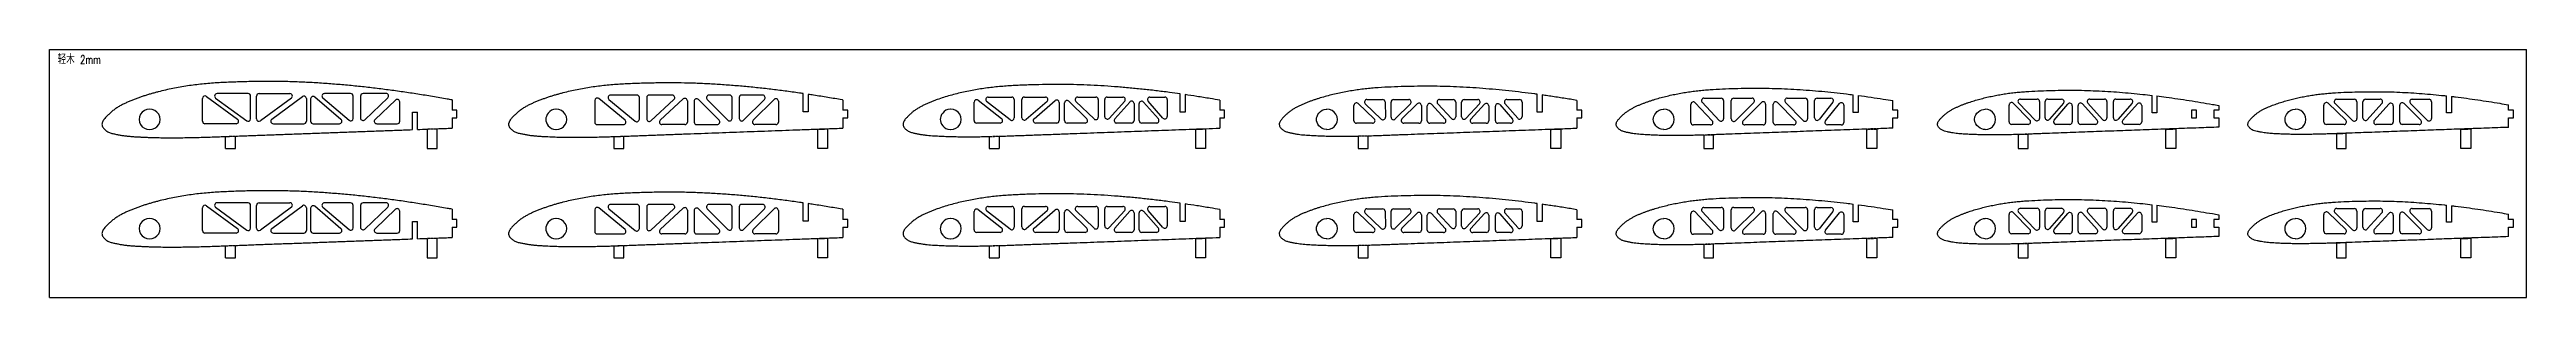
# Model space of a CAD drawing. Header units: millimetres. Extents: x 26 to 1026, y 9 to 109.
import ezdxf

# ---------------------------------------------------------------- set-up
doc = ezdxf.new("R2010")
doc.units = ezdxf.units.MM
doc.layers.add('SLD-0', color=7, linetype='Continuous')
doc.styles.add('SLDTEXTSTYLE0', font='TXT', dxfattribs={"width": 0.7, "bigfont": 'bigfont'})

msp = doc.modelspace()

# ---------------------------------------------------------------- texts
at = {"layer": 'SLD-0', "insert": (29.65, 106.42), "char_height": 3.5, "attachment_point": 1, "style": 'SLDTEXTSTYLE0'}
msp.add_mtext('轻木 2mm', dxfattribs=at)

# ---------------------------------------------------------------- blocks, each defined once
blk = doc.blocks.new('main_wing_第七块翼肋')
at = {"color": 7, "linetype": 'Continuous', "lineweight": 25}
for p, q in [((80.14, 14.37), (80.14, 21.26)), ((82.14, 21.03), (82.14, 14.37)), ((30.63, 10.71), (30.63, 17.55)), ((32.32, 18.28), (39.45, 11.43)), ((42.25, 11.34), (35.12, 18.18)), ((35.81, 19.9), (42.94, 19.9)), ((43.94, 18.9), (43.94, 12.06)), ((46.42, 12.32), (46.42, 18.9)), ((47.42, 19.9), (53.34, 19.9)), ((54.08, 18.23), (48.16, 11.65)), ((50.99, 11.38), (56.91, 17.96)), ((58.66, 17.29), (58.66, 10.71)), ((61.3, 10.71), (61.3, 17.48)), ((63, 18.19), (69.78, 11.42)), ((72.36, 11.42), (65.59, 18.19)), ((66.3, 19.9), (73.07, 19.9)), ((74.07, 18.9), (74.07, 12.13)), ((82.14, 14.37), (80.14, 14.37)), ((105.14, 15.42), (105.14, 17.66)), ((107.14, 15.42), (105.14, 15.42)), ((105.14, 12.42), (107.14, 12.42)), ((105.14, 8.56), (105.14, 12.42)), ((107.14, 12.42), (107.14, 15.42)), ((38.76, 9.71), (31.63, 9.71)), ((35.86, 5.91), (35.66, 5.9)), ((35.66, 5.9), (35.66, 0)), ((35.66, 0), (39.66, 0)), ((35.86, 6.01), (35.86, 5.91)), ((36.06, 5.92), (36.06, 6.02)), ((37.06, 5.95), (36.06, 5.92)), ((37.06, 6.05), (37.06, 5.95)), ((37.26, 5.96), (37.26, 6.06)), ((38.26, 6), (37.26, 5.96)), ((38.26, 6.1), (38.26, 6)), ((38.46, 6.01), (38.46, 6.11)), ((39.46, 6.04), (38.46, 6.01)), ((39.46, 6.14), (39.46, 6.04)), ((39.66, 0), (39.66, 6.15)), ((57.66, 9.71), (51.74, 9.71)), ((69.07, 9.71), (62.3, 9.71)), ((85.96, 0), (85.96, 7.76)), ((85.96, 7.76), (86.17, 7.76)), ((86.17, 7.76), (86.17, 7.86)), ((86.37, 7.87), (86.37, 7.77)), ((86.37, 7.77), (87.36, 7.81)), ((87.36, 7.81), (87.36, 7.91)), ((87.56, 7.91), (87.56, 7.82)), ((87.56, 7.82), (88.56, 7.85)), ((88.56, 7.85), (88.56, 7.95)), ((88.76, 7.96), (88.76, 7.86)), ((88.76, 7.86), (89.76, 7.9)), ((89.76, 7.9), (89.76, 7.99)), ((89.96, 8), (89.96, 0)), ((89.96, 0), (85.96, 0))]:
    blk.add_line(p, q, dxfattribs=at)
for centre, radius, start, end in [((19.31, 11.78), 4.1, 268.1337, 91.8663), ((31.63, 17.55), 1, 46.18731, 180), ((31.63, 10.71), 1, 180, 270), ((35.81, 18.9), 1, 90, 226.18731), ((38.76, 10.71), 1, 270, 46.18731), ((42.94, 12.06), 1, 226.18731, 0), ((42.94, 18.9), 1, 360, 90), ((47.42, 18.9), 1, 90, 180), ((47.42, 12.32), 1, 180, 318.02954), ((51.74, 10.71), 1, 138.02954, 270), ((53.34, 18.9), 1, 318.02954, 90), ((57.66, 17.29), 1, 0, 138.02954), ((57.66, 10.71), 1, 270, 0), ((62.3, 17.48), 1, 45, 180), ((62.3, 10.71), 1, 180, 270), ((66.3, 18.9), 1, 90, 225), ((69.07, 10.71), 1, 270, 45), ((73.07, 12.13), 1, 225, 0), ((73.07, 18.9), 1, 0, 90)]:
    blk.add_arc(centre, radius, start, end, dxfattribs=at)
for points, knots in [([(35.86, 6.01), (35.68, 6), (34.76, 5.97), (33.08, 5.91), (30.82, 5.84), (28.56, 5.79), (26.3, 5.74), (24.04, 5.71), (21.78, 5.69), (19.51, 5.7), (17.25, 5.73), (14.99, 5.78), (12.74, 5.88), (10.85, 5.97), (9.35, 6.06), (8.22, 6.16), (7.1, 6.28), (5.98, 6.44), (5.05, 6.61), (4.31, 6.76), (3.57, 6.9), (2.66, 7.12), (1.78, 7.48), (1.15, 7.9), (0.72, 8.26), (0.34, 8.69), (0.05, 9.18), (-0.09, 9.73), (0, 10.3), (0.23, 10.82), (0.54, 11.29), (0.9, 11.73), (1.29, 12.14), (1.69, 12.54), (2.09, 12.94), (2.5, 13.32), (2.93, 13.7), (3.37, 14.05), (3.97, 14.5), (4.76, 15.03), (5.73, 15.59), (6.74, 16.11), (7.76, 16.59), (8.8, 17.03), (9.85, 17.45), (10.91, 17.84), (11.98, 18.21), (13.05, 18.57), (14.49, 19.02), (16.3, 19.54), (18.5, 20.09), (20.7, 20.59), (22.92, 21.03), (25.15, 21.42), (27.38, 21.75), (29.63, 22.03), (31.88, 22.26), (34.88, 22.5), (38.64, 22.7), (43.16, 22.85), (47.68, 22.94), (52.21, 22.96), (56.73, 22.9), (61.25, 22.74), (65.76, 22.5), (70.27, 22.18), (74.78, 21.8), (78.07, 21.48), (79.85, 21.29), (80.14, 21.26)], [0.3667156, 0.3667156, 0.3667156, 0.3667156, 0.3685193, 0.3763154, 0.3841115, 0.3919075, 0.3997036, 0.4074996, 0.4152957, 0.4230917, 0.4308878, 0.4386839, 0.4464799, 0.454276, 0.458174, 0.462072, 0.4659701, 0.4698681, 0.4737661, 0.4757151, 0.4776641, 0.4815622, 0.4854602, 0.4874092, 0.4893582, 0.4913072, 0.4932563, 0.4952053, 0.4971543, 0.4991033, 0.5010523, 0.5030013, 0.5049503, 0.5068994, 0.5088484, 0.5107974, 0.5127464, 0.5146954, 0.5166444, 0.5205425, 0.5244405, 0.5283385, 0.5322365, 0.5361346, 0.5400326, 0.5439306, 0.5478287, 0.5517267, 0.5556247, 0.5634208, 0.5712168, 0.5790129, 0.5868089, 0.594605, 0.6024011, 0.6101971, 0.6179932, 0.6257892, 0.6413814, 0.6569735, 0.6725656, 0.6881577, 0.7037498, 0.7193419, 0.734934, 0.7505262, 0.7661183, 0.7817104, 0.7847081, 0.7847081, 0.7847081, 0.7847081]), ([(82.14, 21.03), (82.68, 20.97), (84.72, 20.73), (88.26, 20.28), (92.73, 19.66), (97.21, 18.98), (101.34, 18.31), (103.98, 17.86), (105.14, 17.66)], [0.79164773, 0.79164773, 0.79164773, 0.79164773, 0.7973025, 0.81289462, 0.82848673, 0.84407885, 0.85967096, 0.87182066, 0.87182066, 0.87182066, 0.87182066]), ([(19.04, 7.68), (16.31, 7.68), (14.94, 10.41), (14.94, 13.14), (16.31, 15.88), (19.04, 15.88)], [0, 0, 0, 0, 0.5, 0.5, 1, 1, 1, 1]), ([(86.17, 7.86), (83.53, 7.77), (79.39, 7.61), (73.74, 7.41), (69.23, 7.24), (64.71, 7.07), (60.19, 6.91), (55.67, 6.74), (51.15, 6.58), (46.63, 6.41), (42.87, 6.27), (40.54, 6.18), (39.72, 6.15), (39.66, 6.15)], [0.1931222, 0.1931222, 0.1931222, 0.1931222, 0.2203942, 0.2359864, 0.2515785, 0.2671706, 0.2827627, 0.2983548, 0.3139469, 0.329539, 0.3451312, 0.3529272, 0.3536117, 0.3536117, 0.3536117, 0.3536117]), ([(105.14, 8.56), (103.71, 8.51), (99.27, 8.34), (94.21, 8.16), (90.58, 8.02), (89.96, 8)], [0.12764227, 0.12764227, 0.12764227, 0.12764227, 0.14243367, 0.1736179, 0.18001836, 0.18001836, 0.18001836, 0.18001836])]:
    blk.add_open_spline(points, degree=3, knots=knots, dxfattribs=at)
for points in [[(19.04, 15.88), (19.09, 15.88), (19.13, 15.88), (19.18, 15.87)], [(19.18, 7.68), (19.13, 7.68), (19.09, 7.68), (19.04, 7.68)], [(37.06, 6.05), (36.73, 6.04), (36.39, 6.03), (36.06, 6.02)], [(38.26, 6.1), (37.92, 6.09), (37.59, 6.07), (37.26, 6.06)], [(39.46, 6.14), (39.12, 6.13), (38.79, 6.12), (38.46, 6.11)], [(87.36, 7.91), (87.03, 7.89), (86.7, 7.88), (86.37, 7.87)], [(88.56, 7.95), (88.23, 7.94), (87.9, 7.93), (87.56, 7.91)], [(89.76, 7.99), (89.43, 7.98), (89.1, 7.97), (88.76, 7.96)]]:
    blk.add_open_spline(points, degree=3, dxfattribs=at)
blk = doc.blocks.new('main_wing_第一块翼肋')
at = {"color": 7, "linetype": 'Continuous', "lineweight": 25}
for p, q in [((40.59, 11), (40.59, 20.22)), ((42.18, 21.02), (54.73, 11.81)), ((45.87, 20.39), (58.42, 11.17)), ((59.01, 22.19), (46.46, 22.19)), ((60.01, 11.98), (60.01, 21.19)), ((62.4, 11.98), (62.4, 21.19)), ((63.4, 22.19), (75.88, 22.19)), ((76.47, 20.39), (64, 11.18)), ((68.58, 11.8), (80.91, 21)), ((82.51, 20.2), (82.51, 11)), ((84.25, 20.03), (84.25, 11)), ((96.49, 11.76), (85.9, 20.79)), ((89.16, 20.43), (99.75, 11.4)), ((100.4, 22.19), (89.81, 22.19)), ((101.4, 12.17), (101.4, 21.19)), ((104.39, 21.19), (104.39, 12.33)), ((114.73, 22.19), (105.39, 22.19)), ((106.08, 11.6), (115.42, 20.47)), ((54.13, 10), (41.59, 10)), ((69.18, 10), (81.51, 10)), ((85.25, 10), (95.84, 10)), ((118.52, 19.58), (110.24, 11.73)), ((110.93, 10), (119.21, 10)), ((120.21, 11), (120.21, 18.86)), ((125.33, 14.71), (127.33, 14.71)), ((125.33, 7.64), (125.33, 14.71)), ((127.33, 7.71), (127.33, 14.71)), ((141.33, 19.63), (141.33, 15.42)), ((143.33, 15.42), (141.33, 15.42)), ((141.33, 12.42), (143.33, 12.42)), ((141.33, 12.42), (141.33, 8.23)), ((143.33, 12.42), (143.33, 15.42)), ((50.1, 4.77), (49.89, 4.76)), ((49.89, 0), (49.89, 4.76)), ((49.89, 0), (53.89, 0)), ((50.1, 4.87), (50.1, 4.77)), ((50.3, 4.78), (50.3, 4.88)), ((51.29, 4.82), (50.3, 4.78)), ((51.29, 4.82), (51.29, 4.92)), ((51.49, 4.82), (51.49, 4.92)), ((52.49, 4.86), (51.49, 4.82)), ((52.49, 4.86), (52.49, 4.96)), ((52.69, 4.87), (52.69, 4.97)), ((53.69, 4.91), (52.69, 4.87)), ((53.69, 4.91), (53.69, 5.01)), ((53.89, 0), (53.89, 5.01)), ((131.48, 7.77), (131.27, 7.76)), ((131.27, 7.76), (131.27, 0)), ((131.27, 0), (135.27, 0)), ((131.48, 7.87), (131.48, 7.77)), ((131.68, 7.77), (131.68, 7.87)), ((132.68, 7.81), (131.68, 7.77)), ((132.68, 7.91), (132.68, 7.81)), ((132.88, 7.82), (132.88, 7.92)), ((133.88, 7.86), (132.88, 7.82)), ((133.88, 7.96), (133.88, 7.86)), ((134.08, 7.86), (134.08, 7.96)), ((135.07, 7.9), (134.08, 7.86)), ((135.07, 8), (135.07, 7.9)), ((135.27, 0), (135.27, 8.01))]:
    blk.add_line(p, q, dxfattribs=at)
for centre, radius, start, end in [((41.59, 20.22), 1, 53.70163, 180), ((46.46, 21.19), 1, 90, 233.70163), ((59.01, 21.19), 1, 0, 90), ((63.4, 21.19), 1, 90, 180), ((75.88, 21.19), 1, 306.43975, 90), ((81.51, 20.2), 1, 0, 126.72538), ((85.25, 20.03), 1, 49.57307, 180), ((89.81, 21.19), 1, 90, 229.57307), ((100.4, 21.19), 1, 0, 90), ((105.39, 21.19), 1, 90, 180), ((114.73, 21.19), 1, 313.50299, 90), ((19.1, 11.78), 4.1, 88.1337, 271.8663), ((19.36, 11.78), 4.1, 268.1337, 91.8663), ((41.59, 11), 1, 180, 270), ((54.13, 11), 1, 270, 53.70163), ((59.01, 11.98), 1, 233.70163, 0), ((63.4, 11.98), 1, 180, 306.43975), ((69.18, 11), 1, 126.72538, 270), ((81.51, 11), 1, 270, 0), ((85.25, 11), 1, 180, 270), ((95.84, 11), 1, 270, 49.57307), ((100.4, 12.17), 1, 229.57307, 0), ((105.39, 12.33), 1, 180, 313.50299), ((110.93, 11), 1, 133.50299, 270), ((119.21, 18.86), 1, 360, 133.50299), ((119.21, 11), 1, 270, 0)]:
    blk.add_arc(centre, radius, start, end, dxfattribs=at)
for points, knots in [([(141.33, 19.63), (140.68, 19.75), (138.05, 20.21), (133.44, 21), (127.5, 21.95), (121.54, 22.85), (115.58, 23.67), (109.61, 24.42), (103.62, 25.09), (97.63, 25.66), (91.63, 26.16), (85.62, 26.56), (79.61, 26.86), (73.59, 27.05), (68.57, 27.1), (64.56, 27.08), (61.55, 27.04), (58.54, 26.98), (55.53, 26.9), (52.52, 26.8), (49.51, 26.67), (46.51, 26.51), (43.51, 26.29), (40.51, 26.02), (37.52, 25.69), (34.53, 25.28), (31.56, 24.79), (28.6, 24.23), (25.66, 23.61), (23.22, 23.02), (21.28, 22.51), (19.83, 22.1), (18.39, 21.67), (16.95, 21.22), (15.53, 20.74), (14.11, 20.23), (12.7, 19.71), (11.3, 19.14), (9.92, 18.54), (8.56, 17.89), (7.24, 17.18), (6.16, 16.53), (5.33, 15.97), (4.72, 15.53), (4.13, 15.07), (3.56, 14.58), (3, 14.07), (2.46, 13.54), (1.93, 13.01), (1.41, 12.47), (1, 11.99), (0.7, 11.59), (0.49, 11.28), (0.31, 10.95), (0.15, 10.6), (0.04, 10.24), (0.01, 10), (0, 9.87)], [0.2430262, 0.2430262, 0.2430262, 0.2430262, 0.2532647, 0.2843787, 0.3154927, 0.3466066, 0.3777206, 0.4088346, 0.4399486, 0.4710625, 0.5021765, 0.5332905, 0.5644044, 0.5955184, 0.6266324, 0.6421894, 0.6577463, 0.6733033, 0.6888603, 0.7044173, 0.7199743, 0.7355313, 0.7510882, 0.7666452, 0.7822022, 0.7977592, 0.8133162, 0.8288732, 0.8444302, 0.8599871, 0.8677656, 0.8755441, 0.8833226, 0.8911011, 0.8988796, 0.9066581, 0.9144366, 0.9222151, 0.9299936, 0.9377721, 0.9455506, 0.953329, 0.9572183, 0.9611075, 0.9649968, 0.968886, 0.9727753, 0.9766645, 0.9805538, 0.984443, 0.9883323, 0.9902769, 0.9922215, 0.9941661, 0.9961108, 0.9980554, 1, 1, 1, 1]), ([(0, 9.87), (-0.01, 9.62), (0.06, 9.13), (0.4, 8.47), (0.86, 7.89), (1.41, 7.39), (2, 6.96), (2.65, 6.61), (3.34, 6.34), (4.04, 6.12), (4.76, 5.95), (5.48, 5.81), (6.21, 5.66), (6.93, 5.52), (7.65, 5.39), (8.38, 5.27), (9.11, 5.17), (10.08, 5.05), (11.31, 4.93), (12.78, 4.81), (14.25, 4.73), (15.72, 4.65), (17.19, 4.58), (18.66, 4.52), (20.13, 4.47), (21.61, 4.43), (23.08, 4.4), (25.04, 4.37), (27.5, 4.35), (30.45, 4.36), (33.39, 4.39), (36.34, 4.44), (39.28, 4.51), (42.23, 4.6), (45.17, 4.69), (47.8, 4.79), (49.44, 4.85), (50.1, 4.87)], [0, 0, 0, 0, 0.0038897, 0.0077793, 0.011669, 0.0155587, 0.0194483, 0.023338, 0.0272277, 0.0311173, 0.035007, 0.0388966, 0.0427863, 0.046676, 0.0505656, 0.0544553, 0.058345, 0.0622346, 0.070014, 0.0777933, 0.0855726, 0.093352, 0.1011313, 0.1089106, 0.1166899, 0.1244693, 0.1322486, 0.1400279, 0.1555866, 0.1711452, 0.1867039, 0.2022626, 0.2178212, 0.2333799, 0.2489385, 0.2644972, 0.274944, 0.274944, 0.274944, 0.274944]), ([(53.89, 5.01), (53.93, 5.02), (54.95, 5.06), (56.95, 5.13), (59.9, 5.24), (62.84, 5.35), (66.77, 5.49), (70.69, 5.64), (75.6, 5.81), (80.51, 5.99), (86.4, 6.21), (92.29, 6.43), (98.17, 6.64), (104.06, 6.86), (109.95, 7.08), (115.84, 7.29), (120.97, 7.48), (124.13, 7.6), (125.33, 7.64)], [0.2950112, 0.2950112, 0.2950112, 0.2950112, 0.2956145, 0.3111732, 0.3267318, 0.3422905, 0.3578491, 0.3889665, 0.4045251, 0.4356424, 0.4667598, 0.4978771, 0.5289944, 0.5601117, 0.591229, 0.6223463, 0.6534637, 0.6724631, 0.6724631, 0.6724631, 0.6724631])]:
    blk.add_open_spline(points, degree=3, knots=knots, dxfattribs=at)
for points in [[(50.3, 4.88), (50.63, 4.89), (50.96, 4.9), (51.29, 4.92)], [(51.49, 4.92), (51.83, 4.94), (52.16, 4.95), (52.49, 4.96)], [(52.69, 4.97), (53.03, 4.98), (53.36, 4.99), (53.69, 5.01)], [(127.33, 7.71), (128.71, 7.77), (130.09, 7.82), (131.48, 7.87)], [(131.68, 7.87), (132.01, 7.89), (132.34, 7.9), (132.68, 7.91)], [(132.88, 7.92), (133.21, 7.93), (133.54, 7.94), (133.88, 7.96)], [(134.08, 7.96), (134.41, 7.97), (134.74, 7.99), (135.07, 8)], [(135.27, 8.01), (137.29, 8.08), (139.31, 8.15), (141.33, 8.23)]]:
    blk.add_open_spline(points, degree=3, dxfattribs=at)
blk = doc.blocks.new('main_wing_第三块翼肋')
at = {"color": 7, "linetype": 'Continuous', "lineweight": 25}
for p, q in [((34.34, 20.77), (43.85, 20.77)), ((48.98, 20.77), (57.46, 20.77)), ((70.49, 20.77), (77.8, 20.77)), ((82.43, 20.77), (88.72, 20.77)), ((99.66, 20.77), (105.65, 20.77)), ((111.82, 14.73), (111.82, 22.04)), ((113.82, 21.75), (113.82, 14.73)), ((28.64, 11.28), (28.64, 18.71)), ((39.15, 10.28), (29.64, 10.28)), ((30.25, 19.5), (39.76, 12.07)), ((43.24, 11.55), (33.73, 18.98)), ((44.85, 19.77), (44.85, 12.33)), ((47.98, 12.46), (47.98, 19.77)), ((58.11, 19.01), (49.63, 11.71)), ((52.87, 12.04), (61.35, 19.34)), ((62.01, 10.28), (53.53, 10.28)), ((63.01, 18.58), (63.01, 11.28)), ((65.19, 11.28), (65.19, 18.4)), ((73.5, 10.28), (66.19, 10.28)), ((66.89, 19.11), (74.2, 12)), ((77.1, 11.93), (69.79, 19.05)), ((78.8, 19.77), (78.8, 12.65)), ((81.43, 12.86), (81.43, 19.77)), ((89.46, 19.09), (83.16, 12.19)), ((85.47, 11.94), (91.49, 18.78)), ((92.24, 10.28), (86.22, 10.28)), ((93.24, 18.12), (93.24, 11.28)), ((95.32, 11.28), (95.32, 18.11)), ((102.31, 10.28), (96.32, 10.28)), ((97.07, 18.77), (103.06, 11.94)), ((104.9, 12.28), (98.91, 19.11)), ((106.65, 19.77), (106.65, 12.94)), ((113.82, 14.73), (111.82, 14.73)), ((127.82, 19.51), (127.82, 15.42)), ((129.82, 15.42), (127.82, 15.42)), ((127.82, 12.42), (129.82, 12.42)), ((127.82, 12.42), (127.82, 8.23)), ((129.82, 12.42), (129.82, 15.42)), ((34.96, 4.77), (34.75, 4.76)), ((34.75, 4.76), (34.75, 0)), ((34.75, 0), (38.75, 0)), ((34.96, 4.87), (34.96, 4.77)), ((35.16, 4.77), (35.16, 4.87)), ((36.16, 4.8), (35.16, 4.77)), ((36.16, 4.9), (36.16, 4.8)), ((36.36, 4.8), (36.36, 4.9)), ((37.36, 4.83), (36.36, 4.8)), ((37.36, 4.93), (37.36, 4.83)), ((37.56, 4.84), (37.56, 4.94)), ((38.56, 4.86), (37.56, 4.84)), ((38.56, 4.86), (38.56, 4.96)), ((38.75, 4.97), (38.75, 0)), ((118.12, 7.78), (118.32, 7.79)), ((118.12, 0), (118.12, 7.78)), ((122.12, 0), (118.12, 0)), ((118.32, 7.79), (118.32, 7.88)), ((118.52, 7.89), (118.52, 7.79)), ((118.52, 7.79), (119.52, 7.83)), ((119.52, 7.83), (119.52, 7.92)), ((119.72, 7.93), (119.72, 7.84)), ((119.72, 7.84), (120.72, 7.87)), ((120.72, 7.87), (120.72, 7.97)), ((120.92, 7.98), (120.92, 7.88)), ((120.92, 7.88), (121.92, 7.92)), ((121.92, 7.92), (121.92, 8.01)), ((122.12, 8.02), (122.12, 0))]:
    blk.add_line(p, q, dxfattribs=at)
for centre, radius, start, end in [((34.34, 19.77), 1, 90, 231.99047), ((43.85, 19.77), 1, 0, 90), ((48.98, 19.77), 1, 90, 180), ((57.46, 19.77), 1, 310.72722, 90), ((70.49, 19.77), 1, 90, 225.7797), ((77.8, 19.77), 1, 0, 90), ((82.43, 19.77), 1, 90, 180), ((88.72, 19.77), 1, 317.62572, 90), ((99.66, 19.77), 1, 90, 221.2659), ((105.65, 19.77), 1, 0, 90), ((19.35, 11.78), 4.1, 268.1337, 91.8663), ((29.64, 18.71), 1, 51.99047, 180), ((29.64, 11.28), 1, 180, 270), ((39.15, 11.28), 1, 270, 51.99047), ((43.85, 12.33), 1, 231.99047, 0), ((48.98, 12.46), 1, 180, 310.72722), ((53.53, 11.28), 1, 130.72722, 270), ((62.01, 18.58), 1, 0, 130.72722), ((62.01, 11.28), 1, 270, 0), ((66.19, 18.4), 1, 45.7797, 180), ((66.19, 11.28), 1, 180, 270), ((73.5, 11.28), 1, 270, 45.7797), ((77.8, 12.65), 1, 225.7797, 0), ((82.43, 12.86), 1, 180, 317.62572), ((86.22, 11.28), 1, 138.60099, 270), ((92.24, 18.12), 1, 0, 138.60099), ((92.24, 11.28), 1, 270, 0), ((96.32, 18.11), 1, 41.2659, 180), ((96.32, 11.28), 1, 180, 270), ((102.31, 11.28), 1, 270, 41.2659), ((105.65, 12.94), 1, 221.2659, 0)]:
    blk.add_arc(centre, radius, start, end, dxfattribs=at)
for points, knots in [([(111.82, 22.04), (110.39, 22.25), (107.12, 22.7), (102.01, 23.34), (96.48, 23.96), (90.95, 24.5), (85.4, 24.96), (79.85, 25.34), (74.3, 25.62), (68.74, 25.8), (63.17, 25.87), (57.61, 25.83), (52.98, 25.73), (49.27, 25.61), (46.49, 25.49), (43.71, 25.35), (40.94, 25.16), (38.17, 24.92), (35.4, 24.63), (32.64, 24.26), (29.89, 23.83), (27.16, 23.33), (24.44, 22.76), (21.73, 22.13), (19.04, 21.42), (16.37, 20.63), (14.17, 19.89), (12.43, 19.26), (11.13, 18.75), (9.85, 18.22), (8.59, 17.64), (7.34, 17.01), (6.13, 16.33), (5.16, 15.7), (4.4, 15.16), (3.86, 14.73), (3.33, 14.28), (2.81, 13.81), (2.31, 13.33), (1.82, 12.84), (1.34, 12.34), (0.88, 11.81), (0.47, 11.25), (0.25, 10.84), (0.16, 10.63)], [0.353493, 0.353493, 0.353493, 0.353493, 0.3777325, 0.4088459, 0.4399593, 0.4710726, 0.502186, 0.5332994, 0.5644128, 0.5955261, 0.6266395, 0.6577529, 0.6888663, 0.7044229, 0.7199796, 0.7355363, 0.751093, 0.7666497, 0.7822064, 0.7977631, 0.8133198, 0.8288764, 0.8444331, 0.8599898, 0.8755465, 0.8911032, 0.9066599, 0.9144382, 0.9222166, 0.9299949, 0.9377733, 0.9455516, 0.9533299, 0.9611083, 0.9649975, 0.9688866, 0.9727758, 0.976665, 0.9805541, 0.9844433, 0.9883325, 0.9922217, 0.9961108, 1, 1, 1, 1]), ([(127.82, 19.51), (126.56, 19.73), (123.47, 20.25), (118.8, 21.01), (115.39, 21.52), (113.82, 21.75)], [0.26288949, 0.26288949, 0.26288949, 0.26288949, 0.28439239, 0.31550576, 0.34219029, 0.34219029, 0.34219029, 0.34219029]), ([(0.16, 10.63), (0.12, 10.52), (0.04, 10.3), (-0.02, 9.97), (-0.02, 9.62), (0.06, 9.17), (0.31, 8.65), (0.73, 8.1), (1.23, 7.63), (1.78, 7.22), (2.38, 6.88), (3.01, 6.62), (3.67, 6.42), (4.34, 6.25), (5.01, 6.12), (5.91, 5.94), (7.03, 5.72), (8.39, 5.51), (9.75, 5.35), (11.12, 5.23), (12.49, 5.14), (13.86, 5.07), (15.23, 5), (16.61, 4.94), (17.98, 4.88), (19.81, 4.83), (22.1, 4.78), (24.84, 4.75), (27.59, 4.75), (30.34, 4.78), (32.79, 4.82), (34.33, 4.85), (34.96, 4.87)], [0, 0, 0, 0, 0.0019449, 0.0038897, 0.0058346, 0.0077795, 0.0116692, 0.015559, 0.0194487, 0.0233384, 0.0272282, 0.0311179, 0.0350076, 0.0388974, 0.0427871, 0.0466769, 0.0544563, 0.0622358, 0.0700153, 0.0777948, 0.0855742, 0.0933537, 0.1011332, 0.1089127, 0.1166921, 0.1244716, 0.1400306, 0.1555895, 0.1711485, 0.1867074, 0.2022664, 0.2128853, 0.2128853, 0.2128853, 0.2128853]), ([(19.08, 15.88), (16.35, 15.88), (14.98, 13.14), (14.98, 10.41), (16.35, 7.68), (19.08, 7.68)], [0, 0, 0, 0, 0.5, 0.5, 1, 1, 1, 1]), ([(38.75, 4.97), (39.61, 5), (41.38, 5.05), (44.06, 5.15), (46.81, 5.25), (49.55, 5.35), (52.3, 5.46), (55.04, 5.56), (57.79, 5.66), (60.53, 5.76), (63.28, 5.86), (66.02, 5.96), (69.68, 6.09), (74.26, 6.26), (79.74, 6.46), (85.23, 6.66), (90.72, 6.87), (96.21, 7.07), (101.7, 7.27), (107.19, 7.47), (112.73, 7.67), (116.44, 7.81), (118.32, 7.88)], [0.2343952, 0.2343952, 0.2343952, 0.2343952, 0.2489432, 0.2645022, 0.2800611, 0.2956201, 0.311179, 0.326738, 0.342297, 0.3578559, 0.3734149, 0.3889738, 0.4045328, 0.4356507, 0.4667686, 0.4978865, 0.5290044, 0.5601223, 0.5912402, 0.6223581, 0.653476, 0.6854316, 0.6854316, 0.6854316, 0.6854316])]:
    blk.add_open_spline(points, degree=3, knots=knots, dxfattribs=at)
for points in [[(19.21, 15.87), (19.17, 15.88), (19.12, 15.88), (19.08, 15.88)], [(19.08, 7.68), (19.12, 7.68), (19.17, 7.68), (19.21, 7.68)], [(35.16, 4.87), (35.49, 4.88), (35.82, 4.89), (36.16, 4.9)], [(36.36, 4.9), (36.69, 4.91), (37.02, 4.92), (37.36, 4.93)], [(37.56, 4.94), (37.89, 4.94), (38.22, 4.95), (38.56, 4.96)], [(118.52, 7.89), (118.85, 7.9), (119.18, 7.91), (119.52, 7.92)], [(119.72, 7.93), (120.05, 7.94), (120.38, 7.96), (120.72, 7.97)], [(120.92, 7.98), (121.25, 7.99), (121.58, 8), (121.92, 8.01)], [(122.12, 8.02), (124.02, 8.09), (125.92, 8.16), (127.82, 8.23)]]:
    blk.add_open_spline(points, degree=3, dxfattribs=at)
blk = doc.blocks.new('main_wing_第六块翼肋')
at = {"color": 7, "linetype": 'Continuous', "lineweight": 25}
for p, q in [((86.6, 14.46), (86.6, 21.45)), ((88.6, 21.21), (88.6, 14.46)), ((28.88, 10.75), (28.88, 17.55)), ((30.6, 18.26), (37.3, 11.45)), ((39.47, 11.49), (32.76, 18.29)), ((33.47, 19.99), (40.18, 19.99)), ((41.18, 18.99), (41.18, 12.19)), ((43.47, 12.45), (43.47, 18.99)), ((44.47, 19.99), (50.09, 19.99)), ((50.84, 18.34), (45.23, 11.8)), ((47.04, 11.4), (52.65, 17.94)), ((54.41, 17.29), (54.41, 10.75)), ((56.75, 10.75), (56.75, 17.38)), ((58.49, 18.05), (64.46, 11.42)), ((66.65, 11.69), (60.68, 18.32)), ((61.43, 19.99), (67.39, 19.99)), ((68.39, 18.99), (68.39, 12.36)), ((70.98, 12.39), (70.98, 18.99)), ((71.98, 19.99), (77.81, 19.99)), ((78.56, 18.33), (72.73, 11.73)), ((74.84, 11.41), (80.67, 18.01)), ((82.42, 17.35), (82.42, 10.75)), ((88.6, 14.46), (86.6, 14.46)), ((102.6, 15.42), (102.6, 12.42)), ((104.6, 15.42), (102.6, 15.42)), ((102.6, 12.42), (104.6, 12.42)), ((104.6, 12.42), (104.6, 15.42)), ((113.6, 15.42), (111.6, 15.42)), ((111.6, 15.42), (111.6, 12.42)), ((111.6, 12.42), (113.6, 12.42)), ((113.6, 17.36), (113.6, 15.42)), ((113.6, 12.42), (113.6, 8.63)), ((36.59, 9.75), (29.88, 9.75)), ((32.77, 5.58), (32.56, 5.57)), ((32.56, 5.57), (32.56, 0)), ((32.56, 0), (36.56, 0)), ((32.77, 5.68), (32.77, 5.58)), ((32.97, 5.58), (32.97, 5.68)), ((33.97, 5.61), (32.97, 5.58)), ((33.97, 5.71), (33.97, 5.61)), ((34.17, 5.62), (34.17, 5.72)), ((35.16, 5.65), (34.17, 5.62)), ((35.16, 5.75), (35.16, 5.65)), ((35.36, 5.66), (35.36, 5.76)), ((36.36, 5.69), (35.36, 5.66)), ((36.36, 5.79), (36.36, 5.69)), ((36.56, 0), (36.56, 5.8)), ((53.41, 9.75), (47.8, 9.75)), ((63.72, 9.75), (57.75, 9.75)), ((81.42, 9.75), (75.59, 9.75)), ((92.22, 0), (92.22, 7.75)), ((92.22, 7.75), (92.43, 7.75)), ((92.43, 7.75), (92.43, 7.86)), ((92.63, 7.86), (92.63, 7.76)), ((92.63, 7.76), (93.63, 7.8)), ((93.63, 7.8), (93.63, 7.9)), ((93.82, 7.91), (93.82, 7.81)), ((93.82, 7.81), (94.82, 7.84)), ((94.82, 7.84), (94.82, 7.94)), ((95.02, 7.95), (95.02, 7.85)), ((95.02, 7.85), (96.02, 7.89)), ((96.02, 7.89), (96.02, 7.99)), ((96.22, 7.99), (96.22, 0)), ((96.22, 0), (92.22, 0))]:
    blk.add_line(p, q, dxfattribs=at)
for centre, radius, start, end in [((19.36, 11.78), 4.1, 268.1337, 91.8663), ((29.88, 17.55), 1, 44.60486, 180), ((29.88, 10.75), 1, 180, 270), ((33.47, 18.99), 1, 90, 224.60486), ((36.59, 10.75), 1, 270, 44.60486), ((40.18, 12.19), 1, 224.60486, 0), ((40.18, 18.99), 1, 0, 90), ((44.47, 18.99), 1, 90, 180), ((44.47, 12.45), 1, 180, 319.35564), ((47.8, 10.75), 1, 139.35564, 270), ((50.09, 18.99), 1, 319.35564, 90), ((53.41, 17.29), 1, 0, 139.35564), ((53.41, 10.75), 1, 270, 0), ((57.75, 17.38), 1, 41.97275, 180), ((57.75, 10.75), 1, 180, 270), ((61.43, 18.99), 1, 90, 221.97275), ((63.72, 10.75), 1, 270, 41.97275), ((67.39, 12.36), 1, 221.97275, 0), ((67.39, 18.99), 1, 360, 90), ((71.98, 18.99), 1, 90, 180), ((71.98, 12.39), 1, 180, 318.53752), ((75.59, 10.75), 1, 138.53752, 270), ((77.81, 18.99), 1, 318.53752, 90), ((81.42, 17.35), 1, 360, 138.53752), ((81.42, 10.75), 1, 270, 0)]:
    blk.add_arc(centre, radius, start, end, dxfattribs=at)
for points, knots in [([(32.77, 5.68), (31.81, 5.65), (30.06, 5.6), (27.53, 5.55), (25.17, 5.52), (22.81, 5.5), (20.44, 5.51), (18.08, 5.54), (15.72, 5.6), (13.36, 5.69), (11.39, 5.79), (9.82, 5.89), (8.64, 5.99), (7.47, 6.11), (6.49, 6.26), (5.72, 6.39), (5.14, 6.5), (4.56, 6.62), (3.78, 6.77), (2.83, 6.99), (1.91, 7.37), (1.25, 7.81), (0.8, 8.19), (0.41, 8.63), (0.1, 9.14), (-0.04, 9.72), (0.04, 10.32), (0.29, 10.86), (0.62, 11.35), (0.99, 11.81), (1.39, 12.24), (1.81, 12.66), (2.23, 13.07), (2.66, 13.48), (3.11, 13.87), (3.57, 14.24), (4.2, 14.71), (5.02, 15.26), (6.04, 15.85), (7.09, 16.39), (8.16, 16.89), (9.25, 17.36), (10.35, 17.79), (11.45, 18.2), (12.57, 18.59), (13.69, 18.96), (15.19, 19.43), (17.09, 19.97), (19.38, 20.55), (21.68, 21.07), (24, 21.53), (26.33, 21.94), (28.67, 22.29), (31.01, 22.58), (33.36, 22.81), (36.5, 23.06), (40.44, 23.27), (45.16, 23.43), (49.88, 23.53), (54.61, 23.55), (59.33, 23.48), (64.06, 23.32), (68.77, 23.07), (73.49, 22.74), (78.2, 22.34), (82.57, 21.91), (85.37, 21.6), (86.6, 21.45)], [0.3824243, 0.3824243, 0.3824243, 0.3824243, 0.3919075, 0.3997036, 0.4074996, 0.4152957, 0.4230917, 0.4308878, 0.4386839, 0.4464799, 0.454276, 0.458174, 0.462072, 0.4659701, 0.4698681, 0.4718171, 0.4737661, 0.4757151, 0.4776641, 0.4815622, 0.4854602, 0.4874092, 0.4893582, 0.4913072, 0.4932563, 0.4952053, 0.4971543, 0.4991033, 0.5010523, 0.5030013, 0.5049503, 0.5068994, 0.5088484, 0.5107974, 0.5127464, 0.5146954, 0.5166444, 0.5205425, 0.5244405, 0.5283385, 0.5322365, 0.5361346, 0.5400326, 0.5439306, 0.5478287, 0.5517267, 0.5556247, 0.5634208, 0.5712168, 0.5790129, 0.5868089, 0.594605, 0.6024011, 0.6101971, 0.6179932, 0.6257892, 0.6413814, 0.6569735, 0.6725656, 0.6881577, 0.7037498, 0.7193419, 0.734934, 0.7505262, 0.7661183, 0.7817104, 0.7939881, 0.7939881, 0.7939881, 0.7939881]), ([(88.6, 21.21), (89.83, 21.06), (92.62, 20.7), (96.96, 20.09), (101.64, 19.39), (106.3, 18.63), (110.29, 17.95), (112.72, 17.52), (113.6, 17.36)], [0.80063476, 0.80063476, 0.80063476, 0.80063476, 0.81289462, 0.82848673, 0.84407885, 0.85967096, 0.87526308, 0.88411152, 0.88411152, 0.88411152, 0.88411152]), ([(19.09, 7.68), (17.72, 7.68), (14.99, 9.04), (14.99, 14.51), (17.72, 15.88), (19.09, 15.88)], [0, 0, 0, 0, 0.5, 0.5, 1, 1, 1, 1]), ([(92.43, 7.86), (92.04, 7.84), (88.52, 7.71), (83.41, 7.52), (77.12, 7.29), (72.39, 7.12), (67.67, 6.95), (62.95, 6.77), (58.23, 6.6), (53.51, 6.43), (48.78, 6.26), (44.85, 6.11), (41.7, 5.99), (39.34, 5.9), (37.63, 5.84), (36.7, 5.8), (36.56, 5.8)], [0.1854364, 0.1854364, 0.1854364, 0.1854364, 0.18921, 0.2203942, 0.2359864, 0.2515785, 0.2671706, 0.2827627, 0.2983548, 0.3139469, 0.329539, 0.3451312, 0.3529272, 0.3607233, 0.3685193, 0.3698971, 0.3698971, 0.3698971, 0.3698971]), ([(113.6, 8.63), (110.88, 8.53), (105.09, 8.32), (99.3, 8.11), (96.22, 7.99)], [0.11553163, 0.11553163, 0.11553163, 0.11553163, 0.14243367, 0.17289776, 0.17289776, 0.17289776, 0.17289776])]:
    blk.add_open_spline(points, degree=3, knots=knots, dxfattribs=at)
for points in [[(19.09, 15.88), (19.13, 15.88), (19.18, 15.88), (19.22, 15.87)], [(19.22, 7.68), (19.18, 7.68), (19.13, 7.68), (19.09, 7.68)], [(33.97, 5.71), (33.63, 5.7), (33.3, 5.69), (32.97, 5.68)], [(35.16, 5.75), (34.83, 5.74), (34.5, 5.73), (34.17, 5.72)], [(36.36, 5.79), (36.03, 5.78), (35.7, 5.77), (35.36, 5.76)], [(93.63, 7.9), (93.29, 7.89), (92.96, 7.87), (92.63, 7.86)], [(94.82, 7.94), (94.49, 7.93), (94.16, 7.92), (93.82, 7.91)], [(96.02, 7.99), (95.69, 7.98), (95.36, 7.96), (95.02, 7.95)]]:
    blk.add_open_spline(points, degree=3, dxfattribs=at)
blk = doc.blocks.new('main_wing_第二块翼肋')
at = {"color": 7, "linetype": 'Continuous', "lineweight": 25}
for p, q in [((47.02, 11.45), (36.43, 20.17)), ((51.78, 21.55), (41.13, 21.55)), ((52.78, 11.8), (52.78, 20.55)), ((55.77, 20.55), (55.77, 11.96)), ((66.07, 21.55), (56.77, 21.55)), ((89.2, 21.55), (80.88, 21.55)), ((90.2, 12.12), (90.2, 20.55)), ((93.12, 20.55), (93.12, 12.1)), ((102.57, 21.55), (94.12, 21.55)), ((118.92, 14.79), (118.92, 22.17)), ((120.92, 21.87), (120.92, 14.79)), ((34.79, 19.39), (34.79, 10.68)), ((40.5, 19.78), (51.14, 11.03)), ((57.44, 11.23), (66.75, 19.81)), ((61.19, 11.42), (70.49, 20)), ((72.17, 19.26), (72.17, 10.68)), ((74.9, 19.11), (74.9, 10.68)), ((84.94, 11.39), (76.61, 19.81)), ((80.17, 19.84), (88.49, 11.42)), ((94.83, 11.39), (103.28, 19.84)), ((98.74, 11.39), (107.19, 19.84)), ((108.9, 19.13), (108.9, 10.68)), ((120.92, 14.79), (118.92, 14.79)), ((134.92, 19.58), (134.92, 15.42)), ((136.92, 15.42), (134.92, 15.42)), ((134.92, 12.42), (136.92, 12.42)), ((134.92, 12.42), (134.92, 8.23)), ((136.92, 12.42), (136.92, 15.42)), ((35.79, 9.68), (46.39, 9.68)), ((42.51, 4.74), (42.51, 0)), ((42.71, 4.74), (42.51, 4.74)), ((42.51, 0), (46.51, 0)), ((42.71, 4.84), (42.71, 4.74)), ((42.91, 4.75), (42.91, 4.85)), ((43.91, 4.78), (42.91, 4.75)), ((43.91, 4.88), (43.91, 4.78)), ((44.11, 4.79), (44.11, 4.89)), ((45.11, 4.82), (44.11, 4.79)), ((45.11, 4.92), (45.11, 4.82)), ((45.31, 4.83), (45.31, 4.93)), ((46.31, 4.87), (45.31, 4.83)), ((46.31, 4.97), (46.31, 4.87)), ((46.51, 0), (46.51, 4.97)), ((71.17, 9.68), (61.87, 9.68)), ((75.9, 9.68), (84.23, 9.68)), ((107.9, 9.68), (99.45, 9.68)), ((124.78, 7.75), (124.98, 7.76)), ((124.78, 0), (124.78, 7.75)), ((128.78, 0), (124.78, 0)), ((124.98, 7.76), (124.98, 7.86)), ((125.18, 7.87), (125.18, 7.77)), ((125.18, 7.77), (126.18, 7.8)), ((126.18, 7.8), (126.18, 7.91)), ((126.38, 7.92), (126.38, 7.81)), ((126.38, 7.81), (127.38, 7.85)), ((127.38, 7.85), (127.38, 7.95)), ((127.58, 7.96), (127.58, 7.86)), ((127.58, 7.86), (128.58, 7.89)), ((128.58, 7.89), (128.58, 8)), ((128.78, 8), (128.78, 0))]:
    blk.add_line(p, q, dxfattribs=at)
for centre, radius, start, end in [((35.79, 19.39), 1, 50.58043, 180), ((41.13, 20.55), 1, 90, 230.58043), ((51.78, 20.55), 1, 360, 90), ((56.77, 20.55), 1, 90, 180), ((66.07, 20.55), 1, 312.67867, 90), ((71.17, 19.26), 1, 360, 132.69782), ((75.9, 19.11), 1, 44.63746, 180), ((80.88, 20.55), 1, 90, 224.63746), ((89.2, 20.55), 1, 360, 90), ((94.12, 20.55), 1, 90, 180), ((102.57, 20.55), 1, 315, 90), ((107.9, 19.13), 1, 360, 135), ((19.36, 11.78), 4.1, 268.1337, 91.8663), ((35.79, 10.68), 1, 180, 270), ((46.39, 10.68), 1, 270, 50.58043), ((51.78, 11.8), 1, 230.58043, 0), ((56.77, 11.96), 1, 180, 312.67867), ((61.87, 10.68), 1, 132.69782, 270), ((71.17, 10.68), 1, 270, 0), ((75.9, 10.68), 1, 180, 270), ((84.23, 10.68), 1, 270, 44.63746), ((89.2, 12.12), 1, 224.63746, 0), ((94.12, 12.1), 1, 180, 315), ((99.45, 10.68), 1, 135, 270), ((107.9, 10.68), 1, 270, 0)]:
    blk.add_arc(centre, radius, start, end, dxfattribs=at)
for points, knots in [([(118.92, 22.17), (118.41, 22.25), (115.98, 22.6), (111.62, 23.2), (105.85, 23.93), (100.07, 24.57), (94.29, 25.13), (88.49, 25.6), (82.69, 25.99), (76.88, 26.28), (71.07, 26.46), (66.22, 26.51), (62.35, 26.49), (59.44, 26.46), (56.53, 26.4), (53.63, 26.32), (50.72, 26.22), (47.82, 26.1), (44.91, 25.94), (42.01, 25.73), (39.12, 25.47), (36.23, 25.15), (33.35, 24.75), (30.48, 24.28), (27.62, 23.74), (24.78, 23.14), (22.42, 22.57), (20.55, 22.07), (19.15, 21.68), (17.76, 21.27), (16.37, 20.83), (14.99, 20.37), (13.62, 19.88), (12.26, 19.37), (10.91, 18.83), (9.58, 18.25), (8.27, 17.62), (6.99, 16.93), (5.95, 16.31), (5.14, 15.76), (4.56, 15.34), (3.98, 14.89), (3.43, 14.42), (2.9, 13.92), (2.37, 13.42), (1.86, 12.9), (1.36, 12.38), (0.96, 11.92), (0.67, 11.53), (0.47, 11.23), (0.29, 10.91), (0.15, 10.58), (0.04, 10.23), (0, 9.99), (0, 9.87)], [0.3383039, 0.3383039, 0.3383039, 0.3383039, 0.3466066, 0.3777206, 0.4088346, 0.4399486, 0.4710625, 0.5021765, 0.5332905, 0.5644044, 0.5955184, 0.6266324, 0.6421894, 0.6577463, 0.6733033, 0.6888603, 0.7044173, 0.7199743, 0.7355313, 0.7510882, 0.7666452, 0.7822022, 0.7977592, 0.8133162, 0.8288732, 0.8444302, 0.8599871, 0.8677656, 0.8755441, 0.8833226, 0.8911011, 0.8988796, 0.9066581, 0.9144366, 0.9222151, 0.9299936, 0.9377721, 0.9455506, 0.953329, 0.9572183, 0.9611075, 0.9649968, 0.968886, 0.9727753, 0.9766645, 0.9805538, 0.984443, 0.9883323, 0.9902769, 0.9922215, 0.9941661, 0.9961108, 0.9980554, 1, 1, 1, 1]), ([(134.92, 19.58), (134.81, 19.6), (132.8, 19.95), (128.87, 20.62), (124.31, 21.35), (121.66, 21.76), (120.92, 21.87)], [0.25157232, 0.25157232, 0.25157232, 0.25157232, 0.25326474, 0.28437871, 0.31549268, 0.32748298, 0.32748298, 0.32748298, 0.32748298]), ([(19.1, 15.88), (16.36, 15.88), (15, 13.14), (15, 10.41), (16.36, 7.68), (19.1, 7.68)], [0, 0, 0, 0, 0.5, 0.5, 1, 1, 1, 1]), ([(0, 9.87), (-0.01, 9.63), (0.06, 9.15), (0.39, 8.52), (0.84, 7.96), (1.36, 7.48), (1.94, 7.06), (2.57, 6.72), (3.23, 6.46), (3.91, 6.25), (4.6, 6.09), (5.3, 5.95), (6, 5.81), (6.7, 5.67), (7.4, 5.55), (8.1, 5.43), (8.8, 5.33), (9.74, 5.21), (10.92, 5.1), (12.34, 4.99), (13.76, 4.9), (15.18, 4.83), (16.61, 4.76), (18.03, 4.7), (19.45, 4.65), (20.87, 4.62), (22.29, 4.59), (24.19, 4.56), (26.56, 4.54), (29.41, 4.55), (32.25, 4.58), (35.1, 4.63), (37.94, 4.7), (40.48, 4.77), (42.07, 4.82), (42.71, 4.84)], [0, 0, 0, 0, 0.0038897, 0.0077793, 0.011669, 0.0155587, 0.0194483, 0.023338, 0.0272277, 0.0311173, 0.035007, 0.0388966, 0.0427863, 0.046676, 0.0505656, 0.0544553, 0.058345, 0.0622346, 0.070014, 0.0777933, 0.0855726, 0.093352, 0.1011313, 0.1089106, 0.1166899, 0.1244693, 0.1322486, 0.1400279, 0.1555866, 0.1711452, 0.1867039, 0.2022626, 0.2178212, 0.2333799, 0.2439047, 0.2439047, 0.2439047, 0.2439047]), ([(46.51, 4.97), (47.44, 5.01), (49.33, 5.08), (52.16, 5.19), (55.01, 5.3), (57.85, 5.4), (60.69, 5.51), (63.54, 5.61), (66.38, 5.71), (69.22, 5.82), (73.02, 5.96), (77.76, 6.13), (83.44, 6.34), (89.13, 6.55), (94.82, 6.76), (100.51, 6.97), (106.19, 7.17), (111.88, 7.38), (118.14, 7.61), (122.51, 7.77), (124.98, 7.86)], [0.2646618, 0.2646618, 0.2646618, 0.2646618, 0.2800559, 0.2956145, 0.3111732, 0.3267318, 0.3422905, 0.3578491, 0.3734078, 0.3889665, 0.4045251, 0.4356424, 0.4667598, 0.4978771, 0.5289944, 0.5601117, 0.591229, 0.6223463, 0.6534637, 0.6940459, 0.6940459, 0.6940459, 0.6940459])]:
    blk.add_open_spline(points, degree=3, knots=knots, dxfattribs=at)
for points in [[(19.23, 15.87), (19.19, 15.88), (19.14, 15.88), (19.1, 15.88)], [(19.1, 7.68), (19.14, 7.68), (19.19, 7.68), (19.23, 7.68)], [(42.91, 4.85), (43.24, 4.86), (43.58, 4.87), (43.91, 4.88)], [(44.11, 4.89), (44.44, 4.9), (44.78, 4.91), (45.11, 4.92)], [(45.31, 4.93), (45.64, 4.94), (45.98, 4.96), (46.31, 4.97)], [(125.18, 7.87), (125.52, 7.88), (125.85, 7.9), (126.18, 7.91)], [(126.38, 7.92), (126.72, 7.93), (127.05, 7.94), (127.38, 7.95)], [(127.58, 7.96), (127.92, 7.97), (128.25, 7.98), (128.58, 8)], [(128.78, 8), (130.83, 8.08), (132.87, 8.15), (134.92, 8.23)]]:
    blk.add_open_spline(points, degree=3, dxfattribs=at)
blk = doc.blocks.new('main_wing_第四块翼肋')
at = {"color": 7, "linetype": 'Continuous', "lineweight": 25}
for p, q in [((104.06, 14.66), (104.06, 21.89)), ((106.06, 21.61), (106.06, 14.66)), ((30.12, 11.22), (30.12, 17.43)), ((37.62, 10.22), (31.12, 10.22)), ((31.81, 18.15), (38.32, 11.95)), ((41.14, 11.89), (34.69, 18.04)), ((35.38, 19.77), (41.69, 19.77)), ((42.68, 18.79), (42.83, 12.64)), ((45.09, 12.64), (45.09, 18.77)), ((46.09, 19.77), (52.22, 19.77)), ((52.93, 18.06), (46.8, 11.93)), ((49.51, 11.93), (55.64, 18.06)), ((56.35, 10.22), (50.22, 10.22)), ((57.35, 17.35), (57.35, 11.22)), ((59.72, 11.22), (59.72, 17.22)), ((66.27, 10.22), (60.72, 10.22)), ((61.46, 17.89), (67, 11.9)), ((69.47, 12.1), (63.92, 18.09)), ((64.66, 19.77), (70.2, 19.77)), ((71.2, 18.77), (71.2, 12.78)), ((73.59, 12.79), (73.59, 18.77)), ((74.59, 19.77), (80.08, 19.77)), ((80.81, 18.09), (75.32, 12.11)), ((77.31, 11.9), (82.8, 17.88)), ((83.54, 10.22), (78.05, 10.22)), ((84.54, 17.2), (84.54, 11.22)), ((87.21, 11.22), (87.21, 17.11)), ((93.37, 10.22), (88.21, 10.22)), ((88.96, 17.77), (94.12, 11.88)), ((96.24, 12.22), (91.08, 18.11)), ((91.83, 19.77), (96.99, 19.77)), ((97.99, 18.77), (97.99, 12.88)), ((106.06, 14.66), (104.06, 14.66)), ((120.06, 19.44), (120.06, 15.42)), ((122.06, 15.42), (120.06, 15.42)), ((120.06, 12.42), (122.06, 12.42)), ((120.06, 12.42), (120.06, 8.23)), ((122.06, 12.42), (122.06, 15.42)), ((31.8, 4.96), (31.8, 0)), ((32, 4.96), (31.8, 4.96)), ((31.8, 0), (35.8, 0)), ((32, 5.06), (32, 4.96)), ((32.2, 4.97), (32.2, 5.07)), ((33.2, 4.99), (32.2, 4.97)), ((33.2, 5.09), (33.2, 4.99)), ((33.4, 4.99), (33.4, 5.09)), ((34.4, 5.02), (33.4, 4.99)), ((34.4, 5.12), (34.4, 5.02)), ((34.6, 5.02), (34.6, 5.12)), ((35.6, 5.05), (34.6, 5.02)), ((35.6, 5.15), (35.6, 5.05)), ((35.8, 0), (35.8, 5.16)), ((109.66, 7.74), (109.86, 7.75)), ((109.66, 0), (109.66, 7.74)), ((109.86, 7.75), (109.86, 7.85)), ((110.06, 7.86), (110.06, 7.76)), ((110.06, 7.76), (111.06, 7.8)), ((111.06, 7.8), (111.06, 7.9)), ((111.26, 7.91), (111.26, 7.8)), ((111.26, 7.8), (112.26, 7.84)), ((112.26, 7.84), (112.26, 7.94)), ((112.46, 7.95), (112.46, 7.85)), ((112.46, 7.85), (113.46, 7.88)), ((113.46, 7.88), (113.46, 7.99)), ((113.66, 7.99), (113.66, 0)), ((113.66, 0), (109.66, 0))]:
    blk.add_line(p, q, dxfattribs=at)
for centre, radius, start, end in [((19.33, 11.78), 4.1, 268.1337, 91.8663), ((31.12, 17.43), 1, 46.32537, 180), ((31.12, 11.22), 1, 180, 270), ((35.38, 18.77), 1, 90, 226.32537), ((37.62, 11.22), 1, 270, 46.32537), ((41.83, 12.61), 1, 226.32537, 1.32537), ((41.69, 18.77), 1, 1.32537, 90), ((46.09, 18.77), 1, 90, 180), ((46.09, 12.64), 1, 180, 315), ((50.22, 11.22), 1, 135, 270), ((52.22, 18.77), 1, 315, 90), ((56.35, 17.35), 1, 360, 135), ((56.35, 11.22), 1, 270, 0), ((60.72, 17.22), 1, 42.78188, 180), ((60.72, 11.22), 1, 180, 270), ((64.66, 18.77), 1, 90, 222.78188), ((66.27, 11.22), 1, 270, 42.78188), ((70.2, 12.78), 1, 222.78188, 0), ((70.2, 18.77), 1, 360, 90), ((74.59, 18.77), 1, 90, 180), ((74.59, 12.79), 1, 180, 317.42957), ((78.05, 11.22), 1, 137.42957, 270), ((80.08, 18.77), 1, 317.42957, 90), ((83.54, 17.2), 1, 360, 137.42957), ((83.54, 11.22), 1, 270, 0), ((88.21, 17.11), 1, 41.22425, 180), ((88.21, 11.22), 1, 180, 270), ((91.83, 18.77), 1, 90, 221.22425), ((93.37, 11.22), 1, 270, 41.22425), ((96.99, 12.88), 1, 221.22425, 0), ((96.99, 18.77), 1, 360, 90)]:
    blk.add_arc(centre, radius, start, end, dxfattribs=at)
for points, knots in [([(104.06, 21.89), (103.74, 21.93), (101.68, 22.21), (97.88, 22.69), (92.63, 23.28), (87.37, 23.8), (82.11, 24.25), (76.84, 24.62), (71.56, 24.9), (66.29, 25.08), (61, 25.16), (55.72, 25.13), (50.44, 25.02), (45.16, 24.85), (40.77, 24.61), (37.26, 24.33), (34.63, 24.07), (32.01, 23.74), (29.4, 23.35), (26.8, 22.9), (24.21, 22.38), (21.63, 21.8), (19.07, 21.15), (16.95, 20.55), (15.27, 20.03), (14.02, 19.61), (12.77, 19.17), (11.53, 18.72), (10.3, 18.23), (9.09, 17.71), (7.89, 17.15), (6.72, 16.55), (5.58, 15.89), (4.66, 15.28), (3.96, 14.75), (3.44, 14.33), (2.95, 13.9), (2.46, 13.45), (1.99, 12.98), (1.53, 12.51), (1.08, 12.03), (0.66, 11.52), (0.29, 10.97), (0.02, 10.37), (-0.08, 9.7), (0.08, 9.05), (0.42, 8.48), (0.86, 7.98), (1.37, 7.56), (2.1, 7.07), (3.13, 6.65), (4.2, 6.4), (5.06, 6.23), (5.71, 6.1), (6.36, 5.97), (7.23, 5.82), (8.31, 5.67), (9.63, 5.52), (10.94, 5.42), (12.7, 5.31), (14.9, 5.2), (17.54, 5.09), (20.18, 5.02), (22.82, 4.99), (25.46, 4.98), (28.1, 5), (30.28, 5.03), (31.58, 5.05), (32, 5.06)], [0.184294, 0.184294, 0.184294, 0.184294, 0.1871054, 0.2026975, 0.2182896, 0.2338817, 0.2494738, 0.265066, 0.2806581, 0.2962502, 0.3118423, 0.3274344, 0.3430265, 0.3586186, 0.3742108, 0.3820068, 0.3898029, 0.3975989, 0.405395, 0.4131911, 0.4209871, 0.4287832, 0.4365792, 0.4443753, 0.4482733, 0.4521713, 0.4560694, 0.4599674, 0.4638654, 0.4677635, 0.4716615, 0.4755595, 0.4794575, 0.4833556, 0.4853046, 0.4872536, 0.4892026, 0.4911516, 0.4931006, 0.4950497, 0.4969987, 0.4989477, 0.5008967, 0.5028457, 0.5047947, 0.5067437, 0.5086928, 0.5106418, 0.5125908, 0.5145398, 0.5184378, 0.5223359, 0.5242849, 0.5262339, 0.5281829, 0.5301319, 0.5340299, 0.537928, 0.541826, 0.545724, 0.5535201, 0.5613161, 0.5691122, 0.5769083, 0.5847043, 0.5925004, 0.6002964, 0.6040145, 0.6040145, 0.6040145, 0.6040145]), ([(120.06, 19.44), (119.63, 19.51), (117.47, 19.87), (113.57, 20.5), (109.32, 21.14), (106.82, 21.5), (106.06, 21.61)], [0.13650694, 0.13650694, 0.13650694, 0.13650694, 0.14032904, 0.15592115, 0.17151327, 0.17833346, 0.17833346, 0.17833346, 0.17833346]), ([(19.06, 7.68), (16.33, 7.68), (14.96, 10.41), (14.96, 13.14), (16.33, 15.88), (19.06, 15.88)], [0, 0, 0, 0, 0.5, 0.5, 1, 1, 1, 1]), ([(35.8, 5.16), (36.75, 5.18), (38.59, 5.24), (41.3, 5.33), (43.94, 5.43), (46.58, 5.53), (50.1, 5.66), (54.49, 5.82), (59.77, 6.02), (65.05, 6.21), (70.33, 6.4), (75.61, 6.6), (80.88, 6.79), (86.16, 6.98), (93.2, 7.24), (100.24, 7.5), (106.38, 7.73), (109, 7.82), (109.86, 7.85)], [0.6152326, 0.6152326, 0.6152326, 0.6152326, 0.6236846, 0.6314807, 0.6392767, 0.6470728, 0.6548688, 0.670461, 0.6860531, 0.7016452, 0.7172373, 0.7328294, 0.7484215, 0.7640136, 0.7796058, 0.81079, 0.8263821, 0.834033, 0.834033, 0.834033, 0.834033])]:
    blk.add_open_spline(points, degree=3, knots=knots, dxfattribs=at)
for points in [[(19.06, 15.88), (19.1, 15.88), (19.15, 15.88), (19.19, 15.87)], [(19.19, 7.68), (19.15, 7.68), (19.1, 7.68), (19.06, 7.68)], [(32.2, 5.07), (32.53, 5.07), (32.87, 5.08), (33.2, 5.09)], [(33.4, 5.09), (33.73, 5.1), (34.07, 5.11), (34.4, 5.12)], [(34.6, 5.12), (34.93, 5.13), (35.26, 5.14), (35.6, 5.15)], [(110.06, 7.86), (110.4, 7.87), (110.73, 7.89), (111.06, 7.9)], [(111.26, 7.91), (111.6, 7.92), (111.93, 7.93), (112.26, 7.94)], [(112.46, 7.95), (112.8, 7.96), (113.13, 7.97), (113.46, 7.99)], [(113.66, 7.99), (115.79, 8.07), (117.93, 8.15), (120.06, 8.23)]]:
    blk.add_open_spline(points, degree=3, dxfattribs=at)
blk = doc.blocks.new('main_wing_第五块翼肋')
at = {"color": 7, "linetype": 'Continuous', "lineweight": 25}
for p, q in [((35.42, 20.33), (42.32, 20.33)), ((47.42, 20.33), (54.81, 20.33)), ((69.04, 20.33), (76.24, 20.33)), ((81.08, 20.33), (86.68, 20.33)), ((95.65, 14.57), (95.65, 21.69)), ((97.65, 21.43), (97.65, 14.57)), ((30.14, 10.53), (30.14, 17.82)), ((31.87, 18.51), (38.77, 11.22)), ((41.59, 11.35), (34.69, 18.65)), ((43.32, 19.33), (43.32, 12.04)), ((46.42, 11.95), (46.42, 19.33)), ((55.51, 18.63), (48.12, 11.24)), ((51.22, 11.24), (58.61, 18.63)), ((60.32, 17.92), (60.32, 10.53)), ((63.41, 10.53), (63.41, 17.88)), ((65.13, 18.58), (72.33, 11.23)), ((75.53, 11.28), (68.33, 18.63)), ((77.24, 19.33), (77.24, 11.98)), ((80.08, 12.37), (80.08, 19.33)), ((87.46, 18.71), (81.86, 11.74)), ((84.48, 11.16), (90.09, 18.12)), ((91.87, 17.5), (91.87, 10.53)), ((97.65, 14.57), (95.65, 14.57)), ((111.65, 15.42), (111.65, 19.34)), ((113.65, 15.42), (111.65, 15.42)), ((111.65, 12.42), (113.65, 12.42)), ((111.65, 8.23), (111.65, 12.42)), ((113.65, 12.42), (113.65, 15.42)), ((38.04, 9.53), (31.14, 9.53)), ((35.32, 5.34), (35.32, 0)), ((35.52, 5.34), (35.32, 5.34)), ((35.32, 0), (39.32, 0)), ((35.52, 5.44), (35.52, 5.34)), ((35.72, 5.35), (35.72, 5.45)), ((36.72, 5.38), (35.72, 5.35)), ((36.72, 5.48), (36.72, 5.38)), ((36.92, 5.39), (36.92, 5.49)), ((37.92, 5.42), (36.92, 5.39)), ((37.92, 5.52), (37.92, 5.42)), ((38.12, 5.43), (38.12, 5.53)), ((39.12, 5.46), (38.12, 5.43)), ((39.12, 5.56), (39.12, 5.46)), ((39.32, 0), (39.32, 5.57)), ((59.32, 9.53), (51.93, 9.53)), ((71.61, 9.53), (64.41, 9.53)), ((90.87, 9.53), (85.26, 9.53)), ((101.15, 0), (101.15, 7.74)), ((101.15, 7.74), (101.35, 7.74)), ((101.35, 7.74), (101.35, 7.85)), ((101.55, 7.86), (101.55, 7.75)), ((101.55, 7.75), (102.55, 7.79)), ((102.55, 7.79), (102.55, 7.89)), ((102.75, 7.9), (102.75, 7.8)), ((102.75, 7.8), (103.75, 7.83)), ((103.75, 7.83), (103.75, 7.94)), ((103.95, 7.95), (103.95, 7.84)), ((103.95, 7.84), (104.95, 7.88)), ((104.95, 7.88), (104.95, 7.98)), ((105.15, 7.99), (105.15, 0)), ((105.15, 0), (101.15, 0))]:
    blk.add_line(p, q, dxfattribs=at)
for centre, radius, start, end in [((35.42, 19.33), 1, 90, 223.43065), ((42.32, 19.33), 1, 360, 90), ((47.42, 19.33), 1, 90, 180), ((54.81, 19.33), 1, 315, 90), ((69.04, 19.33), 1, 90, 224.39908), ((76.24, 19.33), 1, 360, 90), ((81.08, 19.33), 1, 90, 180), ((86.68, 19.33), 1, 321.16233, 90), ((19.34, 11.78), 4.1, 268.1337, 91.8663), ((31.14, 17.82), 1, 43.43065, 180), ((31.14, 10.53), 1, 180, 270), ((38.04, 10.53), 1, 270, 43.43065), ((42.32, 12.04), 1, 223.43065, 0), ((47.42, 11.95), 1, 180, 315), ((51.93, 10.53), 1, 135, 270), ((59.32, 17.92), 1, 0, 135), ((59.32, 10.53), 1, 270, 0), ((64.41, 17.88), 1, 44.39908, 180), ((64.41, 10.53), 1, 180, 270), ((71.61, 10.53), 1, 270, 44.39908), ((76.24, 11.98), 1, 224.39908, 0), ((81.08, 12.37), 1, 180, 321.16233), ((85.26, 10.53), 1, 141.16233, 270), ((90.87, 17.5), 1, 0, 141.16233), ((90.87, 10.53), 1, 270, 0)]:
    blk.add_arc(centre, radius, start, end, dxfattribs=at)
for points, knots in [([(35.52, 5.44), (34.25, 5.4), (32.14, 5.34), (29.19, 5.28), (26.68, 5.25), (24.18, 5.23), (21.67, 5.24), (19.16, 5.27), (16.66, 5.33), (14.15, 5.44), (12.07, 5.54), (10.4, 5.64), (9.15, 5.75), (7.9, 5.88), (6.87, 6.03), (6.04, 6.17), (5.43, 6.29), (4.81, 6.41), (3.99, 6.58), (2.98, 6.82), (2, 7.21), (1.31, 7.68), (0.83, 8.08), (0.41, 8.55), (0.09, 9.09), (-0.07, 9.71), (0.02, 10.34), (0.29, 10.92), (0.63, 11.44), (1.03, 11.92), (1.46, 12.38), (1.9, 12.83), (2.35, 13.27), (2.8, 13.7), (3.28, 14.11), (3.76, 14.5), (4.43, 15), (5.3, 15.58), (6.39, 16.21), (7.5, 16.79), (8.64, 17.32), (9.79, 17.81), (10.96, 18.27), (12.13, 18.7), (13.32, 19.12), (14.51, 19.51), (16.1, 20.01), (18.11, 20.59), (20.54, 21.2), (22.99, 21.75), (25.45, 22.24), (27.92, 22.67), (30.4, 23.04), (32.88, 23.35), (35.38, 23.6), (38.71, 23.87), (42.88, 24.09), (47.9, 24.26), (52.91, 24.36), (57.92, 24.38), (62.94, 24.31), (67.95, 24.14), (72.96, 23.87), (77.96, 23.52), (82.95, 23.1), (87.94, 22.61), (92.18, 22.13), (94.75, 21.81), (95.65, 21.69)], [0.380007, 0.380007, 0.380007, 0.380007, 0.3919075, 0.3997036, 0.4074996, 0.4152957, 0.4230917, 0.4308878, 0.4386839, 0.4464799, 0.454276, 0.458174, 0.462072, 0.4659701, 0.4698681, 0.4718171, 0.4737661, 0.4757151, 0.4776641, 0.4815622, 0.4854602, 0.4874092, 0.4893582, 0.4913072, 0.4932563, 0.4952053, 0.4971543, 0.4991033, 0.5010523, 0.5030013, 0.5049503, 0.5068994, 0.5088484, 0.5107974, 0.5127464, 0.5146954, 0.5166444, 0.5205425, 0.5244405, 0.5283385, 0.5322365, 0.5361346, 0.5400326, 0.5439306, 0.5478287, 0.5517267, 0.5556247, 0.5634208, 0.5712168, 0.5790129, 0.5868089, 0.594605, 0.6024011, 0.6101971, 0.6179932, 0.6257892, 0.6413814, 0.6569735, 0.6725656, 0.6881577, 0.7037498, 0.7193419, 0.734934, 0.7505262, 0.7661183, 0.7817104, 0.7973025, 0.8058566, 0.8058566, 0.8058566, 0.8058566]), ([(97.65, 21.43), (99.39, 21.2), (102.79, 20.73), (107.45, 20.02), (110.38, 19.55), (111.65, 19.34)], [0.8121285, 0.8121285, 0.8121285, 0.8121285, 0.82848673, 0.84407885, 0.85614858, 0.85614858, 0.85614858, 0.85614858]), ([(19.07, 7.68), (16.34, 7.68), (14.97, 10.41), (14.97, 13.14), (16.34, 15.88), (19.07, 15.88)], [0, 0, 0, 0, 0.5, 0.5, 1, 1, 1, 1]), ([(101.35, 7.85), (99.85, 7.8), (95, 7.62), (88.49, 7.38), (81.81, 7.13), (76.8, 6.95), (71.79, 6.76), (66.77, 6.58), (61.76, 6.4), (56.75, 6.22), (51.74, 6.03), (47.57, 5.88), (44.23, 5.75), (41.75, 5.65), (40.12, 5.6), (39.32, 5.57)], [0.1751779, 0.1751779, 0.1751779, 0.1751779, 0.18921, 0.2203942, 0.2359864, 0.2515785, 0.2671706, 0.2827627, 0.2983548, 0.3139469, 0.329539, 0.3451312, 0.3529272, 0.3607233, 0.3682013, 0.3682013, 0.3682013, 0.3682013])]:
    blk.add_open_spline(points, degree=3, knots=knots, dxfattribs=at)
for points in [[(19.07, 15.88), (19.11, 15.88), (19.16, 15.88), (19.2, 15.87)], [(19.2, 7.68), (19.16, 7.68), (19.11, 7.68), (19.07, 7.68)], [(36.72, 5.48), (36.39, 5.47), (36.06, 5.46), (35.72, 5.45)], [(37.92, 5.52), (37.59, 5.51), (37.26, 5.5), (36.92, 5.49)], [(39.12, 5.56), (38.79, 5.55), (38.46, 5.54), (38.12, 5.53)], [(102.55, 7.89), (102.21, 7.88), (101.88, 7.87), (101.55, 7.86)], [(103.75, 7.94), (103.41, 7.93), (103.08, 7.91), (102.75, 7.9)], [(104.95, 7.98), (104.61, 7.97), (104.28, 7.96), (103.95, 7.95)], [(111.65, 8.23), (109.49, 8.15), (107.32, 8.07), (105.15, 7.99)]]:
    blk.add_open_spline(points, degree=3, dxfattribs=at)

# ---------------------------------------------------------------- linework, layer by layer
at = {"layer": 'SLD-0'}
for p, q in [((26.34, 8.72), (26.34, 108.72)), ((26.34, 108.72), (1026.34, 108.72)), ((1026.34, 8.72), (1026.34, 108.72)), ((26.34, 8.72), (1026.34, 8.72))]:
    msp.add_line(p, q, dxfattribs=at)

# ---------------------------------------------------------------- block references
at = {"color": 7, "linetype": 'Continuous'}
for name, p in [('main_wing_第一块翼肋', (47.51, 68.79)), ('main_wing_第二块翼肋', (211.68, 68.79)), ('main_wing_第三块翼肋', (370.94, 68.79)), ('main_wing_第四块翼肋', (522.85, 68.79)), ('main_wing_第五块翼肋', (658.86, 68.79)), ('main_wing_第六块翼肋', (788.57, 68.79)), ('main_wing_第七块翼肋', (913.92, 68.79)), ('main_wing_第一块翼肋', (47.51, 24.69)), ('main_wing_第二块翼肋', (211.68, 24.69)), ('main_wing_第三块翼肋', (370.94, 24.69)), ('main_wing_第四块翼肋', (522.85, 24.69)), ('main_wing_第五块翼肋', (658.86, 24.69)), ('main_wing_第六块翼肋', (788.57, 24.69)), ('main_wing_第七块翼肋', (913.92, 24.69))]:
    msp.add_blockref(name, p, dxfattribs=at)

msp.set_redraw_order([(e.dxf.handle, doc.entitydb.next_handle()) for e in msp.query("TEXT MTEXT ATTDEF DIMENSION ARC_DIMENSION")])  # texts and dimensions are drawn at this point

doc.saveas('drawing.dxf')
